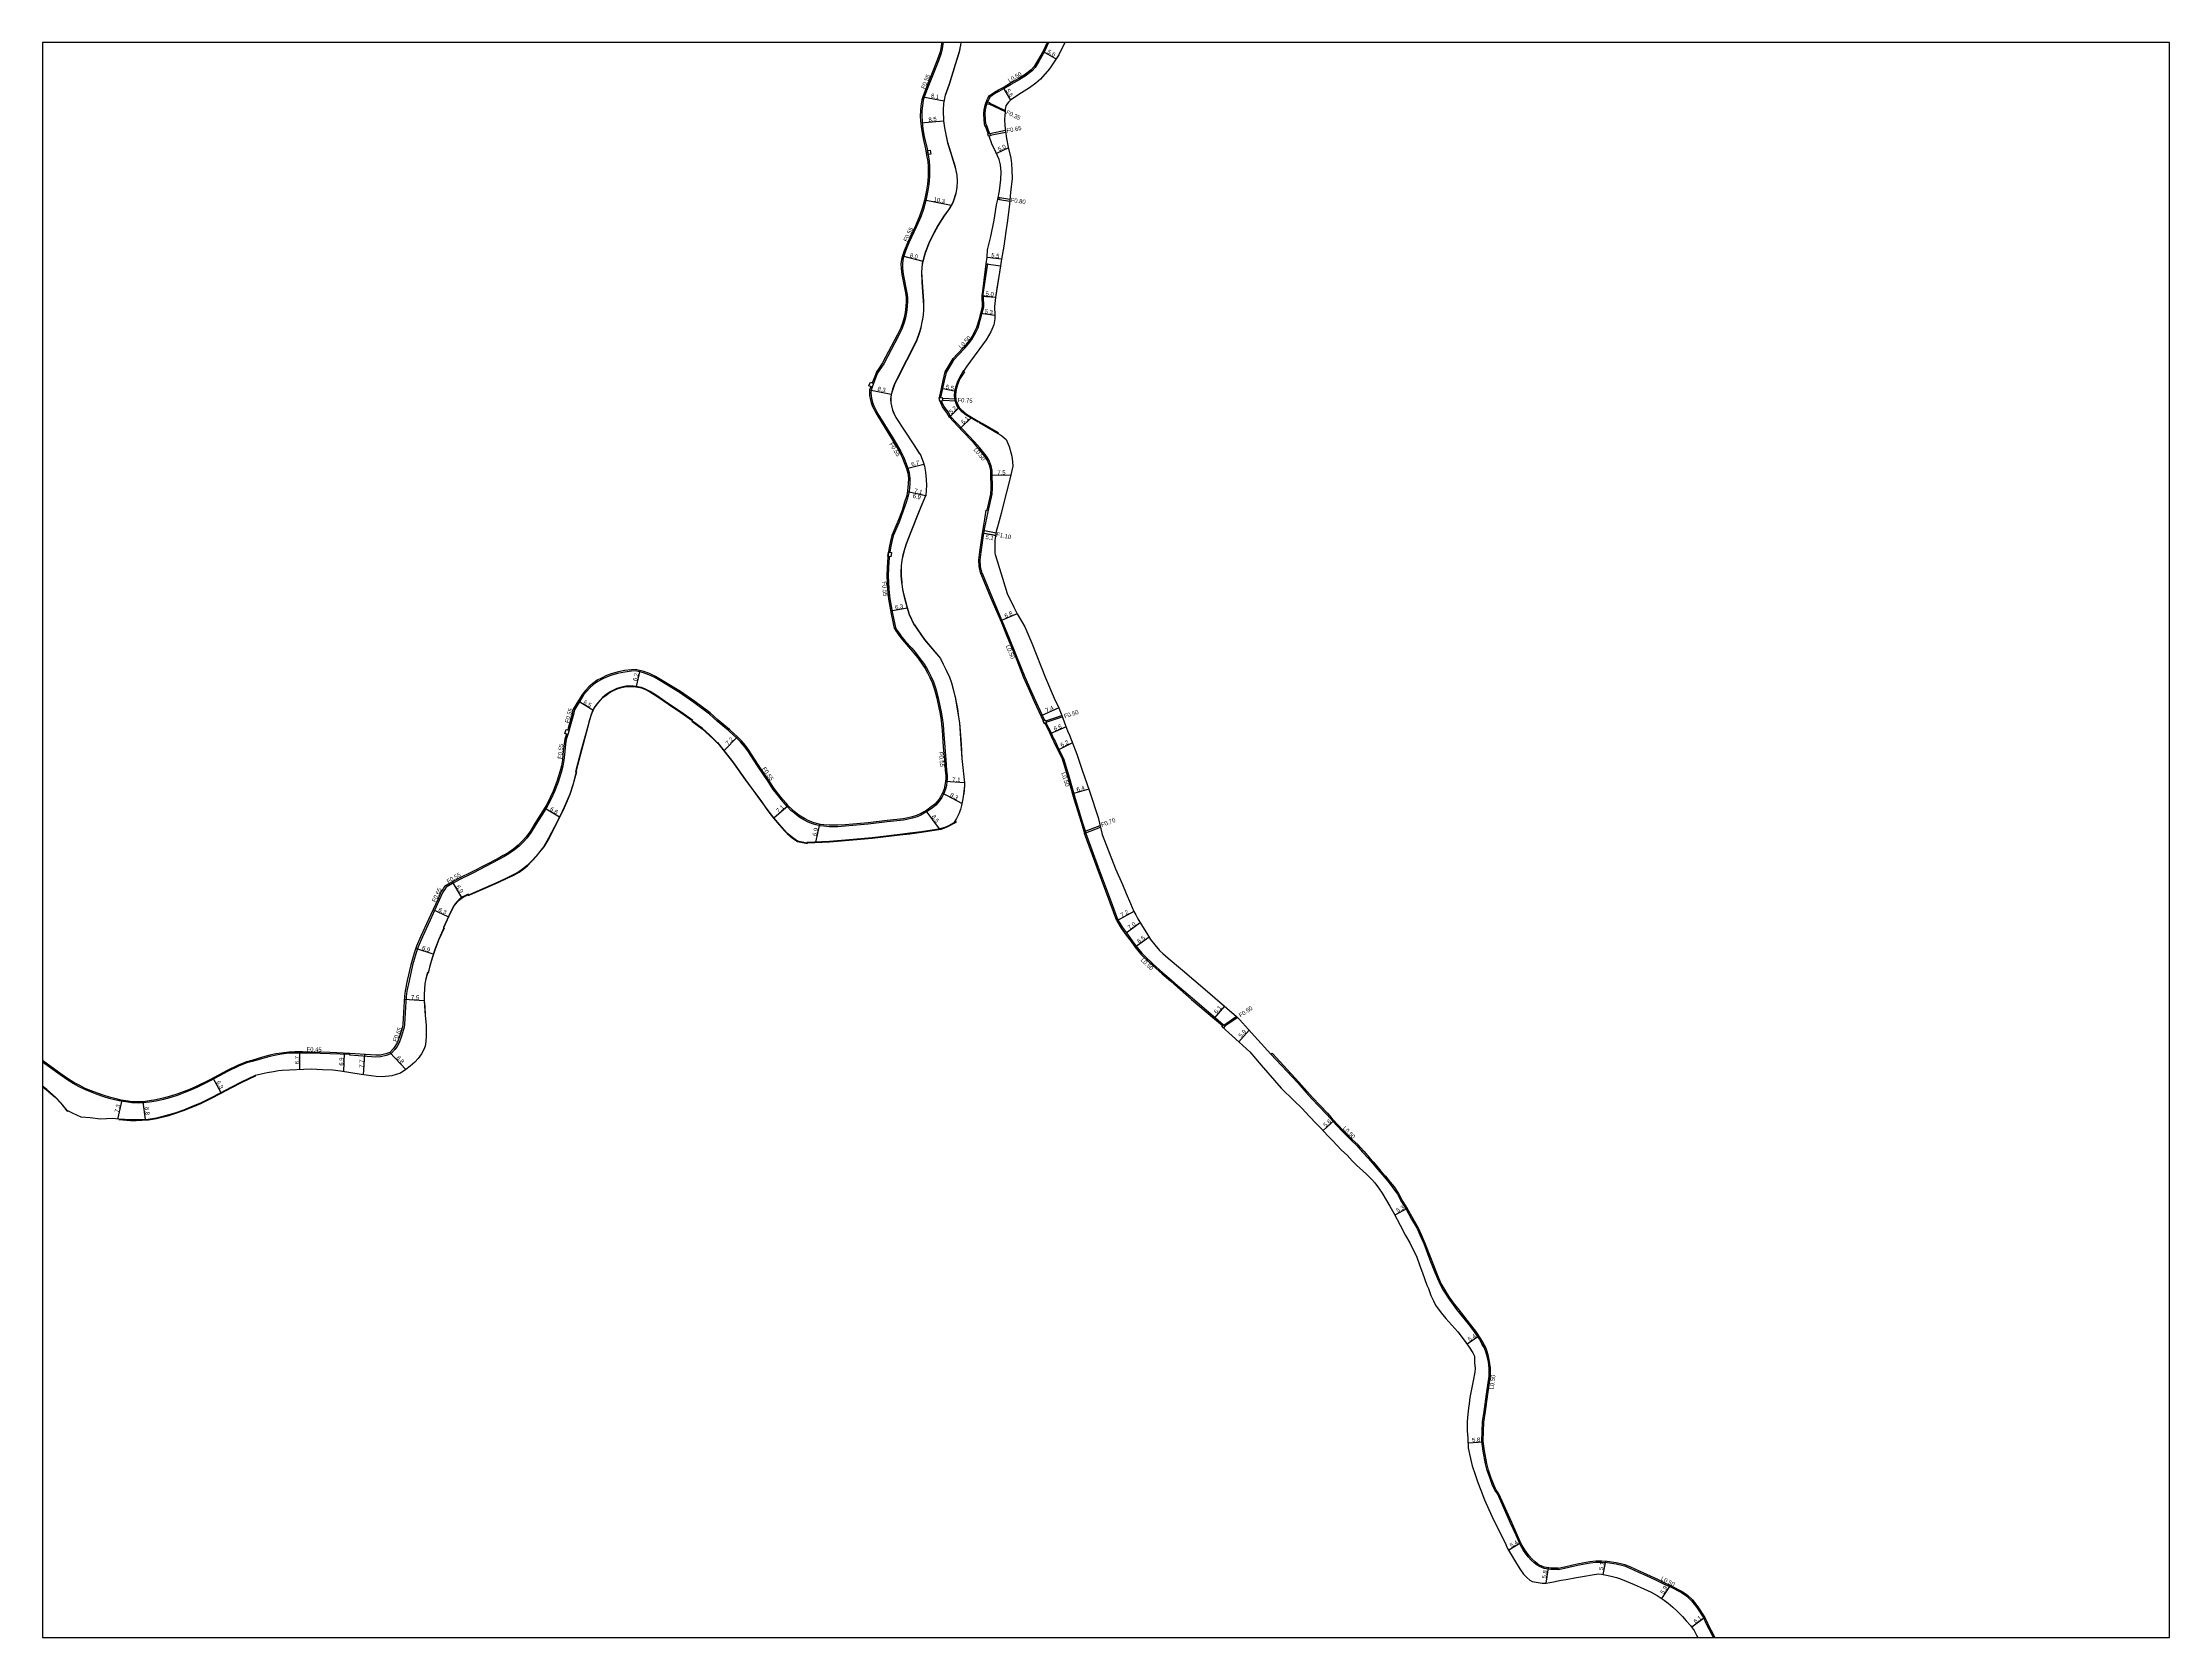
# Model space of a CAD drawing. Header units: metres. Extents: x -24000 to -20000, y -93000 to -89999.
# Drawn here: x -22400 to -21600, y -92400 to -91800 of the extents above; entities that cross this region are included whole.
import ezdxf

# ---------------------------------------------------------------- set-up
doc = ezdxf.new("R2010")
doc.units = ezdxf.units.M
doc.header["$LTSCALE"] = 2.5
for name, color, linetype in [('側溝・桝', 7, 'Continuous'), ('図郭', 7, 'Continuous'), ('幅員', 7, 'Continuous'), ('歩道・分離帯・安全施設', 7, 'Continuous'), ('道路', 7, 'Continuous')]:
    doc.layers.add(name, color=color, linetype=linetype)
doc.styles.get("Standard").update_dxf_attribs({"font": ''})
doc.styles.get('Standard').set_extended_font_data('@MS PGothic')

msp = doc.modelspace()

# ---------------------------------------------------------------- linework, layer by layer
at = {"layer": '側溝・桝'}
for points in [[(-22061.3, -91800), (-22061.33, -91800.59), (-22061.57, -91802.31), (-22061.95, -91804), (-22062.99, -91806.85), (-22067.51, -91818.21), (-22068.39, -91820.54), (-22068.76, -91821.72), (-22069.08, -91823.82), (-22069.25, -91825.66), (-22069.31, -91827.73), (-22069.19, -91829.46), (-22069, -91831.47), (-22068.64, -91833.92), (-22068.22, -91836.02), (-22067.31, -91839.9), (-22066.94, -91842.22), (-22066.53, -91844.64), (-22066.39, -91846.55), (-22066.35, -91848.74), (-22066.33, -91850.15), (-22066.45, -91851.97), (-22066.67, -91853.41), (-22067.02, -91855.65), (-22067.78, -91859.47), (-22068.64, -91862.63), (-22069.62, -91865.55), (-22071.22, -91869.2), (-22074.1, -91875.33), (-22075.46, -91878.53), (-22076.08, -91880.37), (-22076.4, -91881.73), (-22076.59, -91883.33), (-22076.57, -91884.94), (-22076.28, -91887.16), (-22074.95, -91894.1), (-22074.65, -91895.93), (-22074.67, -91897.25), (-22074.73, -91899.3), (-22075.03, -91901.58), (-22075.44, -91903.62), (-22075.91, -91905.34), (-22076.71, -91907.49), (-22078.08, -91910.29), (-22083.61, -91920.81), (-22085.05, -91922.96), (-22085.8, -91924.11), (-22086.26, -91925.24), (-22087.42, -91928.21)], [(-22021.64, -91800), (-22023.15, -91803.41), (-22025.28, -91807.13), (-22026.66, -91809.36), (-22027.83, -91810.68), (-22030.46, -91812.66), (-22032.34, -91813.79)], [(-22043.86, -91834.15), (-22044.95, -91830.97), (-22045.09, -91830.97), (-22045.18, -91830.42), (-22045.33, -91829.14), (-22045.42, -91826.75), (-22045.34, -91825.35), (-22044.86, -91823.1), (-22044.49, -91822.27), (-22043.98, -91821.24), (-22043.41, -91820.31), (-22042.77, -91819.81), (-22041.69, -91819.11), (-22040.15, -91818.24), (-22038.48, -91817.3), (-22035.7, -91815.65), (-22032.34, -91813.79)], [(-22070.11, -91865.36), (-22069.62, -91865.55)], [(-22060.03, -91924.1), (-22057.11, -91919.23), (-22055.56, -91917.6), (-22053.07, -91914.96), (-22051.74, -91913.37), (-22050.47, -91911.7), (-22048.98, -91909.14), (-22048.14, -91907.3), (-22047.27, -91904.47), (-22046.65, -91902.13), (-22045.89, -91899.41), (-22046.11, -91895.58), (-22046.61, -91895.56)], [(-22062.09, -91933.58), (-22060.73, -91927.28), (-22060.03, -91924.1)], [(-22087.97, -91929.62), (-22088.38, -91930.78), (-22088.42, -91931.75), (-22088.38, -91932.87), (-22088.24, -91933.84), (-22087.87, -91935.41), (-22087.35, -91936.63), (-22085.77, -91939.67), (-22079.82, -91949.33), (-22077.12, -91953.81), (-22076.04, -91956.11), (-22074.48, -91960.07), (-22074.04, -91961.89), (-22073.81, -91963.85), (-22073.83, -91965.99), (-22074.08, -91968.78), (-22074.46, -91970.47), (-22075.22, -91973.04), (-22076.23, -91976.19), (-22077.8, -91980.43), (-22080.01, -91985.6), (-22080.56, -91987.69), (-22081.03, -91990.1), (-22081.29, -91991.78)], [(-22044.3, -91976.56), (-22042.85, -91969.96), (-22042.72, -91967.62), (-22042.82, -91962.01), (-22042.81, -91960.98), (-22043.25, -91959.2), (-22044.13, -91956.96), (-22044.98, -91955.56), (-22047.49, -91952.51), (-22049.49, -91950.18), (-22053.72, -91945.71), (-22058.49, -91940.63), (-22059.3, -91939.11), (-22061.05, -91936.78), (-22061.89, -91934.86)], [(-22045.97, -91984.61), (-22045.6, -91982.48), (-22044.3, -91976.56)], [(-22046.56, -91999.7), (-22047.2, -91997.07), (-22047.34, -91994.67), (-22046.96, -91991.69), (-22045.97, -91984.59)], [(-22081.54, -91993.37), (-22081.59, -91993.68), (-22081.82, -91997.39), (-22081.93, -92000.8), (-22081.64, -92005.49), (-22081.28, -92009.3), (-22080.26, -92014.78), (-22079.23, -92020.05), (-22078.62, -92021.01), (-22077.79, -92022.23), (-22076.74, -92023.67), (-22075.41, -92025.29), (-22073.08, -92027.89), (-22071.81, -92029.38), (-22070.39, -92031.17), (-22068.7, -92033.51), (-22067.55, -92035.26), (-22066.68, -92036.84), (-22065.73, -92038.58), (-22064.91, -92040.55), (-22063.98, -92043.19), (-22063.07, -92046.5), (-22062.36, -92050.19), (-22062.04, -92051.8), (-22061.46, -92054.92), (-22061.29, -92056.52), (-22061.09, -92058.7), (-22060.68, -92065.05), (-22060.24, -92069.85), (-22059.99, -92073.69), (-22059.77, -92075.88), (-22059.72, -92076.91), (-22059.81, -92078.02), (-22060.04, -92079.44), (-22060.34, -92080.85), (-22060.74, -92081.93), (-22061.21, -92082.99), (-22061.76, -92084.02), (-22062.36, -92084.95), (-22063.13, -92085.91), (-22064.06, -92086.9), (-22065.42, -92087.98), (-22067.08, -92089.2), (-22069.66, -92090.68), (-22071.07, -92091.3), (-22072.77, -92091.77), (-22074.92, -92092.3), (-22076.21, -92092.56), (-22082.25, -92093.21), (-22089.42, -92094.01), (-22098.05, -92094.77), (-22100.88, -92095.01), (-22104.14, -92095), (-22106.17, -92094.85), (-22107.47, -92094.66), (-22109.04, -92094.32), (-22110.37, -92093.95), (-22111.99, -92093.26), (-22113.66, -92092.43), (-22115.18, -92091.51), (-22116.18, -92090.79), (-22117.21, -92089.96), (-22118.49, -92088.84), (-22119.75, -92087.58), (-22120.63, -92086.56), (-22122.03, -92084.92), (-22123.96, -92082.54), (-22125.18, -92080.94), (-22127.08, -92078.05), (-22131.11, -92072.12), (-22133.61, -92068.23), (-22134.72, -92066.51), (-22136, -92064.83), (-22137.52, -92063.06), (-22138.97, -92061.59), (-22141.6, -92059.17), (-22141.93, -92058.85), (-22146.24, -92055.26), (-22149.19, -92052.61), (-22155.02, -92048.33), (-22160.38, -92044.54), (-22167.22, -92040.43), (-22169.75, -92038.92), (-22171.97, -92037.83), (-22173.93, -92037.09), (-22176.99, -92036.34), (-22178.45, -92036.48), (-22181.03, -92036.81), (-22183.71, -92037.38), (-22185.92, -92038.02), (-22187.62, -92038.62), (-22189.5, -92039.53), (-22191.1, -92040.38), (-22192.75, -92041.49), (-22194.16, -92042.77), (-22195.43, -92044.13), (-22196.48, -92045.43), (-22197.96, -92047.79), (-22199.89, -92051.02), (-22200.31, -92052.8), (-22201.75, -92058.04), (-22201.94, -92058.7)], [(-22046.58, -91999.63), (-22045.46, -92002.42), (-22042.82, -92008.82), (-22038.89, -92018.05)], [(-22038.89, -92018.05), (-22036.71, -92023.41), (-22033.73, -92030.55), (-22030.56, -92038.66), (-22028.29, -92043.7), (-22026.41, -92047.92), (-22023.14, -92054.96)], [(-22022.59, -92055.89), (-22020.78, -92059.4), (-22019.73, -92061.85), (-22019.11, -92062.86), (-22018.38, -92064.55), (-22017.34, -92066.63)], [(-22202.41, -92060.28), (-22202.99, -92062.24), (-22203.31, -92063.9), (-22203.73, -92067.91), (-22203.94, -92069.94), (-22204.3, -92072.17), (-22204.88, -92074.56), (-22206.06, -92078.22), (-22207.45, -92081.77), (-22208.57, -92084.22), (-22209.9, -92086.91), (-22211.37, -92089.34), (-22214.42, -92094.13), (-22216.21, -92097.06), (-22217.78, -92099.25), (-22219.07, -92100.69), (-22220.76, -92102.28), (-22222.47, -92103.76), (-22224.61, -92105.23), (-22226.45, -92106.35), (-22228.34, -92107.39), (-22238.2, -92112.43), (-22243.29, -92114.97), (-22245.74, -92116.34), (-22248.15, -92117.78)], [(-22017.34, -92066.63), (-22016.01, -92069.31), (-22014.16, -92075.46), (-22011.61, -92084.4), (-22008.79, -92093.53), (-22007.62, -92097.36)], [(-21995.4, -92130.29), (-21997.98, -92123.41), (-22002.8, -92110.29), (-22007.62, -92097.36)], [(-22248.15, -92117.78), (-22248.82, -92118.73), (-22249.44, -92119.64), (-22250.76, -92122.69), (-22254.19, -92130.15), (-22257.11, -92136.44), (-22258.71, -92140.21), (-22259.56, -92142.77), (-22260.86, -92147.1), (-22262.14, -92153), (-22262.94, -92156.83), (-22263.22, -92158.85), (-22263.47, -92162.85), (-22263.85, -92169.31), (-22264.01, -92170.38), (-22264.95, -92173.78), (-22265.91, -92176.33), (-22266.63, -92177.68), (-22267.51, -92178.84), (-22268.96, -92180.49), (-22270.71, -92181.12), (-22272.86, -92181.57), (-22274.68, -92181.66), (-22284.43, -92180.96)], [(-21995.4, -92130.29), (-21993.84, -92132.91), (-21991.97, -92135.47), (-21990.16, -92137.93), (-21988.79, -92139.83), (-21986.52, -92142.6), (-21985.5, -92143.58), (-21982.2, -92146.66), (-21978.59, -92149.94), (-21975.46, -92152.6)], [(-21975.46, -92152.6), (-21973.96, -92154.02), (-21967.52, -92159.56), (-21958.85, -92166.94), (-21955.85, -92169.48)], [(-22284.41, -92180.75), (-22291.84, -92180.44), (-22299.34, -92180.25), (-22302.19, -92180.16), (-22305.07, -92180.16), (-22307.36, -92180.25), (-22310.08, -92180.6), (-22312.15, -92180.9), (-22314.46, -92181.44), (-22317.16, -92182.15), (-22321.15, -92183.35), (-22323.11, -92183.87), (-22326.24, -92185.12), (-22330.37, -92187.1), (-22336.9, -92190.62), (-22342, -92193.13), (-22344.54, -92194.26), (-22349.01, -92195.95), (-22351.79, -92196.86), (-22354.5, -92197.58), (-22357.27, -92198.21), (-22359.73, -92198.6), (-22362.12, -92198.91), (-22364.04, -92199.01), (-22366.44, -92198.89), (-22367.91, -92198.68), (-22370.55, -92198.27), (-22372.97, -92197.73), (-22374.92, -92197.21), (-22376.96, -92196.57), (-22379.42, -92195.71), (-22381.93, -92194.75), (-22384.12, -92193.84), (-22386.24, -92192.8), (-22388.48, -92191.57), (-22390.51, -92190.31), (-22393.4, -92188.31), (-22400, -92183.56)], [(-22284.43, -92180.96), (-22284.39, -92180.3)], [(-21937.99, -92180.58), (-21927.88, -92191.37), (-21924.66, -92194.93), (-21922.74, -92197.26), (-21919.78, -92200.28), (-21917.11, -92203.11), (-21915.72, -92204.7), (-21913.49, -92207.1), (-21910.76, -92209.95), (-21907.7, -92213.05), (-21905.63, -92214.92), (-21903.46, -92217.45), (-21901.31, -92219.84)], [(-21901.31, -92219.84), (-21899.82, -92221.58), (-21898.49, -92223.08), (-21896.99, -92224.86), (-21895.22, -92226.83), (-21893.49, -92228.98), (-21892.08, -92230.82), (-21890.4, -92233.29), (-21888.85, -92236.07), (-21887.13, -92238.82), (-21885.09, -92242.6), (-21882.97, -92246.15), (-21881.96, -92248.56)], [(-21881.96, -92248.56), (-21880.51, -92251.84), (-21878.19, -92257.88), (-21876.13, -92262.96), (-21874.49, -92267), (-21873.15, -92269.38)], [(-21873.15, -92269.38), (-21872.22, -92270.81), (-21871.34, -92272.21), (-21869.45, -92274.86), (-21868.12, -92276.58), (-21863.77, -92282.06), (-21861.47, -92285.02), (-21859.56, -92287.93), (-21858.45, -92289.74)], [(-21858.59, -92326.15), (-21858.55, -92322.37), (-21858.37, -92318.91), (-21857.76, -92314.94), (-21856.85, -92308.44), (-21855.93, -92301.73), (-21855.93, -92298.66), (-21856.19, -92296.32), (-21856.75, -92293.83), (-21857.25, -92292.17), (-21857.77, -92290.89), (-21858.45, -92289.74)], [(-21829.77, -92374.41), (-21832.72, -92374.44), (-21835.19, -92374.03), (-21836.9, -92373.32), (-21837.82, -92372.81), (-21838.93, -92371.95), (-21840.09, -92370.9), (-21841.22, -92369.63), (-21842.93, -92367.25), (-21844.28, -92364.97), (-21845.78, -92361.56), (-21847.84, -92357.02), (-21852.68, -92346.15), (-21853.78, -92344.56), (-21854.76, -92342.4), (-21855.54, -92340.24), (-21856.6, -92337.21), (-21857.25, -92334.66), (-21858.13, -92329.86), (-21858.59, -92326.15)], [(-21829.77, -92374.41), (-21827.49, -92373.9), (-21824.32, -92373.18), (-21822.05, -92372.67), (-21817.89, -92371.87), (-21815.76, -92371.65), (-21813.63, -92371.67), (-21811.5, -92371.84), (-21808.16, -92372.32), (-21804.97, -92373.06)], [(-21804.97, -92373.06), (-21802.91, -92373.91), (-21799.67, -92375.42), (-21796.87, -92376.69), (-21793.07, -92378.44), (-21789.86, -92380.06), (-21787.65, -92381.01)], [(-21787.65, -92381.01), (-21783.52, -92383.11), (-21781.54, -92384.42), (-21779.76, -92386.18), (-21777.76, -92388.71), (-21775.19, -92392.79)], [(-21775.19, -92392.79), (-21774.64, -92394.01), (-21773.76, -92395.92), (-21772.76, -92397.63), (-21771.64, -92400)]]:
    msp.add_lwpolyline(points, dxfattribs=at)
at = {"layer": '側溝・桝', "ltscale": 0.5, "flags": 128}
for points in [[(-22044.86, -91823.1), (-22044.49, -91822.27), (-22043.87, -91822.52), (-22044.17, -91823.31)], [(-22044.45, -91834.32), (-22044.34, -91834.28), (-22043.76, -91834.12), (-22043.44, -91835.04), (-22043.96, -91835.22), (-22044.19, -91835.27)], [(-22040.73, -91858.99), (-22040.59, -91858.22), (-22039.98, -91858.3), (-22040.07, -91859.09)], [(-22062.76, -91933.7), (-22061.62, -91933.5), (-22061.42, -91934.76), (-22062.39, -91934.97), (-22062.53, -91935.01)], [(-22023.6, -92055.16), (-22022.84, -92054.83), (-22022.43, -92055.83), (-22023.06, -92056.07), (-22023.23, -92056.13)], [(-21956.45, -92170.12), (-21956.22, -92169.82), (-21955.91, -92169.44), (-21955.19, -92169.97), (-21955.77, -92170.72)]]:
    msp.add_lwpolyline(points, close=True, dxfattribs=at)
for points in [[(-22044.05, -91823), (-22037.96, -91825.99)], [(-22043.93, -91822.68), (-22037.93, -91825.59)], [(-22043.71, -91834.27), (-22037.84, -91833.02)], [(-22043.51, -91834.86), (-22037.75, -91833.68)], [(-22040.07, -91859.09), (-22036.22, -91859.66)], [(-22039.98, -91858.3), (-22036.14, -91858.88)], [(-22061.57, -91933.77), (-22056.47, -91934.09)], [(-22061.46, -91934.53), (-22056.33, -91934.81)], [(-22045.76, -91983.53), (-22041.31, -91984.41)], [(-22045.97, -91984.61), (-22041.48, -91985.47)], [(-22022.69, -92055.19), (-22016.64, -92053.21)], [(-22022.51, -92055.64), (-22016.47, -92053.68)], [(-22007.83, -92096.67), (-22002.21, -92094.57)], [(-22007.62, -92097.36), (-22002.06, -92095.21)], [(-21955.68, -92169.61), (-21951, -92166.36)], [(-21955.27, -92169.9), (-21950.61, -92166.74)]]:
    msp.add_lwpolyline(points, dxfattribs=at)
at = {"layer": '側溝・桝'}
for points in [[(-22066.94, -91842.18), (-22067.19, -91840.65), (-22066.13, -91840.48), (-22065.88, -91842.01)], [(-22087.42, -91928.21), (-22087.97, -91929.62), (-22089.17, -91929.15), (-22088.62, -91927.74)], [(-22082.06, -91993.28), (-22081.81, -91991.7), (-22080.62, -91991.88), (-22080.87, -91993.47)], [(-22201.94, -92058.7), (-22202.41, -92060.28), (-22203.51, -92059.96), (-22203.05, -92058.37)]]:
    msp.add_lwpolyline(points, close=True, dxfattribs=at)
at = {"layer": '図郭'}
msp.add_lwpolyline([(-22400, -92400), (-21600, -92400), (-21600, -91800), (-22400, -91800)], close=True, dxfattribs=at)
at = {"layer": '幅員', "flags": 128}
for points in [[(-22018.81, -91806.19), (-22023.7, -91803.38)], [(-22068.89, -91820.37), (-22060.93, -91821.93)], [(-22035.81, -91821.66), (-22038.68, -91816.83)], [(-22061.14, -91829.52), (-22069.64, -91830.33)], [(-22036.69, -91839.63), (-22041.21, -91841.71)], [(-22058.18, -91861.29), (-22068.28, -91859.28)], [(-22076.59, -91880.23), (-22068.88, -91882.27)], [(-22039.26, -91881.51), (-22044.71, -91880.82)], [(-22041.61, -91895.9), (-22046.57, -91895.26)], [(-22041.87, -91902.65), (-22047.1, -91901.9)], [(-22088.9, -91930.67), (-22080.77, -91932.3)], [(-22056.46, -91931.31), (-22061.86, -91930.16)], [(-22058.9, -91940.92), (-22055.19, -91937.33)], [(-22050.44, -91940.98), (-22054.9, -91945.18)], [(-22074.99, -91960.23), (-22068.52, -91958.59)], [(-22035.87, -91962.83), (-22043.33, -91962.76)], [(-22067.76, -91970.55), (-22074.67, -91968.99)], [(-22067.94, -91970.48), (-22074.67, -91968.99)], [(-22041.48, -91985.47), (-22046.48, -91984.61)], [(-22074.81, -92012.75), (-22080.97, -92013.89)], [(-22033.38, -92014.92), (-22039.64, -92017.58)], [(-22176.65, -92042.25), (-22175.18, -92036.24)], [(-22192.99, -92051.17), (-22198.59, -92047.82)], [(-22017.71, -92050.22), (-22024.44, -92053.35)], [(-22143.66, -92066.27), (-22138.56, -92061.25)], [(-22015.02, -92057.44), (-22021.05, -92060.04)], [(-22012.62, -92063.43), (-22018.12, -92066.18)], [(-22053.23, -92078.53), (-22060.33, -92077.98)], [(-22205.57, -92091.38), (-22211.17, -92087.99)], [(-22124.93, -92091.65), (-22119.54, -92087.01)], [(-22054.17, -92086.31), (-22061.49, -92082.39)], [(-22006.45, -92080.86), (-22012.64, -92082.62)], [(-22109.1, -92100.78), (-22107.66, -92094.08)], [(-22062.62, -92095.83), (-22067.68, -92088.98)], [(-22242.34, -92121.68), (-22245.85, -92115.79)], [(-22247.38, -92128.87), (-22253.12, -92126.23)], [(-21989.59, -92126.93), (-21995.87, -92130.46)], [(-21987.11, -92131.16), (-21992.74, -92135.27)], [(-22253.02, -92142.97), (-22259.6, -92140.77)], [(-21983.79, -92136.53), (-21989.06, -92140.32)], [(-22256.43, -92160.48), (-22263.96, -92160)], [(-21955.48, -92162.47), (-21959.42, -92167.11)], [(-21946.12, -92171.53), (-21950.1, -92175.88)], [(-22303.24, -92186.44), (-22303.24, -92179.71)], [(-22286.7, -92187.12), (-22286.41, -92180.22)], [(-22279.26, -92188.35), (-22278.72, -92180.7)], [(-22263.34, -92186.37), (-22269.35, -92179.93)], [(-22332.85, -92195.12), (-22335.85, -92189.54)], [(-22371.64, -92205.01), (-22370.06, -92197.92)], [(-22361.27, -92205.17), (-22362.12, -92198.46)], [(-21914.24, -92205.55), (-21918.32, -92209.33)], [(-21886.7, -92238.57), (-21891.36, -92241.1)], [(-21859.77, -92286.71), (-21864.21, -92289.72)], [(-21858.04, -92326.56), (-21863.85, -92326.9)], [(-21843.99, -92364.39), (-21848.53, -92367.22)], [(-21834.5, -92379.53), (-21833.54, -92373.8)], [(-21812.11, -92371.29), (-21813.14, -92376.29)], [(-21787.8, -92380.4), (-21791.09, -92385.33)], [(-21774.77, -92392.53), (-21779.69, -92396.13)]]:
    msp.add_lwpolyline(points, dxfattribs=at)
at = {"layer": '歩道・分離帯・安全施設'}
for points in [[(-22070.02, -91954.7), (-22072.45, -91950.92), (-22075.8, -91945.78), (-22078.88, -91941.01), (-22079.65, -91939.52), (-22080.12, -91938.26), (-22080.51, -91936.7), (-22080.77, -91935.49), (-22080.85, -91934.32), (-22080.8, -91933.24), (-22080.54, -91931.92), (-22080.11, -91930.4), (-22079.38, -91928.49), (-22078.56, -91926.76), (-22071.18, -91912.17), (-22070.1, -91909.3), (-22069.52, -91907.3), (-22069.22, -91905.7), (-22068.86, -91904.02), (-22068.65, -91902.44), (-22068.54, -91900.69), (-22068.53, -91898.65), (-22068.57, -91897.3), (-22069.08, -91890.09), (-22069.29, -91886.39), (-22068.97, -91883.2), (-22067.88, -91879.08), (-22066.29, -91874.86), (-22064.56, -91871.45), (-22063.12, -91868.93), (-22060.76, -91865.16), (-22059.17, -91862.99), (-22058.32, -91861.77), (-22058.05, -91861.36), (-22057.71, -91860.68), (-22057.3, -91859.8), (-22056.3, -91856.75), (-22055.96, -91854.56), (-22055.85, -91852.31), (-22055.94, -91849.87), (-22056.63, -91846.94), (-22058.32, -91841.21), (-22059.45, -91837.63), (-22060.61, -91832.1), (-22060.99, -91829.51), (-22061.15, -91825.43), (-22060.97, -91822.92), (-22060.37, -91819.85), (-22058.91, -91815.72), (-22056.56, -91808.32), (-22055.18, -91803.9), (-22054.88, -91802.46)], [(-22072.03, -92019.16), (-22073.91, -92015.12), (-22074.66, -92012.71), (-22075.92, -92007.93), (-22076.39, -92005.69), (-22076.67, -92003.77), (-22076.73, -92003.15), (-22076.97, -92000.44), (-22076.96, -91999.1), (-22076.88, -91996.89), (-22076.62, -91994.75), (-22076.22, -91992.73), (-22075.53, -91990.26), (-22075.02, -91988.6), (-22073.32, -91984.11), (-22070.17, -91976.22), (-22067.86, -91970.68)], [(-22062.17, -92031.69), (-22068.17, -92024.6), (-22070.92, -92020.56), (-22071.89, -92019.08)], [(-22199.3, -92074.22), (-22197.09, -92065.72), (-22194.91, -92057.71), (-22194.16, -92054.81), (-22193.47, -92052.83), (-22192.86, -92051.26), (-22192.33, -92050.27), (-22191.28, -92048.8), (-22190.19, -92047.45), (-22189.2, -92046.42), (-22188.03, -92045.46), (-22186.44, -92044.43), (-22185.23, -92043.74), (-22183.91, -92043.19), (-22182.25, -92042.64), (-22180.45, -92042.3), (-22178.88, -92042.22), (-22177.75, -92042.25), (-22176.06, -92042.48), (-22174.73, -92042.72), (-22173.25, -92043.34), (-22171.54, -92044.23), (-22168.93, -92045.86), (-22164.6, -92048.84), (-22159.92, -92052.08), (-22155.65, -92055.08)], [(-22053.39, -92082.78), (-22053.08, -92079.48), (-22053.08, -92078.53), (-22054.09, -92069.31), (-22054.39, -92063.85), (-22055, -92055.96), (-22055.32, -92053.81), (-22055.79, -92050.7), (-22056.49, -92046.84), (-22056.67, -92046)], [(-22155.78, -92055.27), (-22153.76, -92056.78), (-22151.93, -92058.22), (-22149.21, -92060.56), (-22147.58, -92062.13), (-22146.16, -92063.63), (-22146, -92063.54), (-22141.31, -92069.49), (-22140.13, -92071.05), (-22135.63, -92077.44), (-22129.89, -92085.19), (-22127.56, -92088.51), (-22125.04, -92091.76), (-22122.81, -92094.45), (-22121.04, -92096.46), (-22119.9, -92097.61), (-22117.89, -92099.27), (-22116.06, -92100.56), (-22112.3, -92101.33)], [(-22239.89, -92120.9), (-22233.49, -92118.17), (-22228.32, -92115.82), (-22225.18, -92114.37), (-22222.69, -92113.17), (-22220.73, -92112.09), (-22219.37, -92111.13), (-22217.56, -92109.69), (-22215.94, -92108.02), (-22214.17, -92106.11), (-22212.82, -92104.37), (-22211.36, -92102.52), (-22209.5, -92099.41), (-22207.31, -92095.13), (-22205.3, -92091.19), (-22203.64, -92087.73), (-22202.74, -92085.71), (-22201.52, -92082.78), (-22200.36, -92079.25), (-22199.04, -92074.28)], [(-22112.32, -92101.09), (-22103.94, -92100.67), (-22099.48, -92100.32), (-22087.91, -92099.35), (-22077.52, -92098.09), (-22073.75, -92097.64), (-22069.35, -92097.01), (-22063.76, -92096.16), (-22061.94, -92095.87), (-22060.56, -92095.48), (-22059.21, -92094.85), (-22057.14, -92093.69), (-22056.18, -92093.04)], [(-22249.04, -92132.87), (-22247.08, -92128.56), (-22245.42, -92125.22), (-22245.39, -92125.17), (-22244.65, -92124.1), (-22243.96, -92123.29), (-22243.22, -92122.53), (-22242.53, -92121.96), (-22241.8, -92121.54), (-22240.01, -92120.63)], [(-22254.86, -92150.1), (-22254.15, -92147.34), (-22253.3, -92144.34), (-22252.31, -92141.29), (-22250.77, -92137.33), (-22248.86, -92133.03)], [(-22255.7, -92168.53), (-22255.91, -92165.97), (-22256.14, -92162.51), (-22256.28, -92160.47), (-22256.33, -92158.07), (-22256.25, -92156.01), (-22256.03, -92154.12), (-22255.69, -92152.21), (-22255.11, -92150.01)], [(-22371.27, -92205.2), (-22366.88, -92205.47), (-22364.78, -92205.48), (-22362.64, -92205.43), (-22360.2, -92205.24), (-22357.11, -92204.77), (-22352.45, -92203.58), (-22349.88, -92202.81), (-22346.97, -92201.76), (-22343.41, -92200.32), (-22340.52, -92199.12), (-22336.71, -92197.23), (-22333.07, -92195.41), (-22328.8, -92193.07), (-22325.22, -92191.21), (-22319.92, -92188.76), (-22319.74, -92188.71)], [(-22400, -92192.76), (-22398.46, -92193.99), (-22395.26, -92196.8), (-22393.15, -92199.04), (-22390.81, -92201.84), (-22390.43, -92202.05)]]:
    msp.add_lwpolyline(points, dxfattribs=at)
at = {"layer": '歩道・分離帯・安全施設', "ltscale": 0.5, "flags": 128}
for points in [[(-22044.62, -91883.14), (-22046.4, -91895.51)], [(-22048.14, -91942.8), (-22052.56, -91940.19), (-22054.25, -91938.96), (-22055.44, -91937.53), (-22056.07, -91936.51), (-22056.54, -91935.37), (-22056.87, -91934.06), (-22057, -91932.66), (-22056.7, -91930.51), (-22056.36, -91929.26), (-22055.72, -91927.34), (-22054.44, -91924.96), (-22053.42, -91923.22)], [(-22040.5, -91947.25), (-22045.74, -91944.14), (-22047.83, -91942.93)]]:
    msp.add_lwpolyline(points, dxfattribs=at)
at = {"layer": '道路'}
for points in [[(-22054.58, -91800), (-22054.71, -91800.93), (-22055.32, -91803.87), (-22056.7, -91808.28), (-22059.05, -91815.67), (-22060.51, -91819.81), (-22061.12, -91822.9), (-22061.3, -91825.43), (-22061.14, -91829.52), (-22060.76, -91832.13), (-22059.59, -91837.67), (-22058.47, -91841.26), (-22056.77, -91846.98), (-22056.09, -91849.89), (-22056, -91852.31), (-22056.11, -91854.54), (-22056.44, -91856.71), (-22057.44, -91859.75), (-22057.84, -91860.61), (-22058.18, -91861.29), (-22058.44, -91861.69), (-22059.29, -91862.9), (-22060.88, -91865.08), (-22063.25, -91868.86), (-22064.69, -91871.38), (-22066.43, -91874.8), (-22068.02, -91879.03), (-22069.12, -91883.17), (-22069.44, -91886.39), (-22069.23, -91890.1), (-22068.72, -91897.31), (-22068.68, -91898.66), (-22068.69, -91900.68), (-22068.8, -91902.43), (-22069, -91903.99), (-22069.36, -91905.67), (-22069.66, -91907.26), (-22070.24, -91909.26), (-22071.32, -91912.11), (-22078.7, -91926.7), (-22079.52, -91928.43), (-22080.25, -91930.35), (-22080.68, -91931.88), (-22080.95, -91933.22), (-22081, -91934.32), (-22080.92, -91935.51), (-22080.65, -91936.73), (-22080.26, -91938.3), (-22079.79, -91939.58), (-22079.01, -91941.09), (-22075.92, -91945.86), (-22072.57, -91951), (-22070.06, -91954.9), (-22069.85, -91954.77), (-22069.37, -91956.1), (-22068.72, -91957.78), (-22068.32, -91959.36), (-22067.95, -91961.67), (-22067.6, -91964.23), (-22067.5, -91966.8), (-22067.59, -91968.33), (-22067.76, -91970.55), (-22067.94, -91970.48), (-22070.31, -91976.16), (-22073.46, -91984.06), (-22075.16, -91988.55), (-22075.68, -91990.22), (-22076.37, -91992.7), (-22076.77, -91994.72), (-22077.03, -91996.88), (-22077.11, -91999.1), (-22077.12, -92000.45), (-22076.88, -92003.16), (-22076.81, -92003.79), (-22076.54, -92005.72), (-22076.07, -92007.97), (-22074.81, -92012.75), (-22074.05, -92015.18), (-22072.17, -92019.22), (-22072.01, -92019.16), (-22071.04, -92020.65), (-22068.29, -92024.69), (-22062.3, -92031.77), (-22061.22, -92033.87), (-22060.08, -92036.07), (-22058.88, -92038.78), (-22058.14, -92040.84), (-22057.3, -92043.78), (-22056.63, -92046.87), (-22055.94, -92050.72), (-22055.46, -92053.83), (-22055.15, -92055.97), (-22054.54, -92063.86), (-22054.24, -92069.33), (-22053.23, -92078.53), (-22053.23, -92079.48), (-22053.54, -92082.77), (-22053.79, -92084.54), (-22054.33, -92087.03), (-22054.76, -92088.48), (-22055.34, -92090.11), (-22056.24, -92091.97), (-22057.25, -92093.58), (-22059.27, -92094.72), (-22060.61, -92095.34), (-22061.97, -92095.72), (-22063.78, -92096.01), (-22069.37, -92096.87), (-22073.77, -92097.49), (-22077.53, -92097.94), (-22087.93, -92099.2), (-22099.49, -92100.17), (-22103.95, -92100.52), (-22112.48, -92100.94), (-22112.47, -92101.14), (-22116, -92100.42), (-22117.79, -92099.15), (-22119.79, -92097.5), (-22120.93, -92096.36), (-22122.69, -92094.35), (-22124.92, -92091.67), (-22127.44, -92088.42), (-22129.77, -92085.11), (-22135.51, -92077.35), (-22140.01, -92070.96), (-22141.19, -92069.4), (-22145.96, -92063.35), (-22146.13, -92063.44), (-22147.47, -92062.02), (-22149.11, -92060.45), (-22151.83, -92058.1), (-22153.67, -92056.66), (-22155.58, -92055.24), (-22155.45, -92055.04), (-22159.83, -92051.96), (-22164.51, -92048.72), (-22168.85, -92045.74), (-22171.47, -92044.1), (-22173.19, -92043.2), (-22174.69, -92042.58), (-22176.03, -92042.33), (-22177.74, -92042.1), (-22178.88, -92042.07), (-22180.47, -92042.15), (-22182.29, -92042.49), (-22183.96, -92043.05), (-22185.3, -92043.6), (-22186.52, -92044.3), (-22188.12, -92045.34), (-22189.3, -92046.31), (-22190.31, -92047.35), (-22191.4, -92048.71), (-22192.46, -92050.19), (-22193, -92051.19), (-22193.61, -92052.77), (-22194.3, -92054.76), (-22195.05, -92057.68), (-22197.24, -92065.68), (-22199.48, -92074.32), (-22199.23, -92074.39), (-22200.5, -92079.21), (-22201.66, -92082.73), (-22202.88, -92085.65), (-22203.78, -92087.67), (-22205.44, -92091.12), (-22207.45, -92095.06), (-22209.64, -92099.33), (-22211.48, -92102.43), (-22212.94, -92104.28), (-22214.28, -92106.02), (-22216.05, -92107.92), (-22217.66, -92109.58), (-22219.46, -92111.01), (-22220.81, -92111.96), (-22222.76, -92113.04), (-22225.24, -92114.23), (-22228.38, -92115.68), (-22233.55, -92118.03), (-22239.81, -92120.7), (-22239.93, -92120.42), (-22241.87, -92121.41), (-22242.62, -92121.83), (-22243.32, -92122.42), (-22244.07, -92123.19), (-22244.77, -92124.01), (-22245.52, -92125.1), (-22245.55, -92125.16), (-22247.21, -92128.5), (-22249.22, -92132.91), (-22249.04, -92133.07), (-22250.91, -92137.27), (-22252.45, -92141.24), (-22253.45, -92144.3), (-22254.29, -92147.3), (-22254.96, -92149.91), (-22255.22, -92149.82), (-22255.84, -92152.17), (-22256.18, -92154.1), (-22256.39, -92156), (-22256.48, -92158.07), (-22256.43, -92160.47), (-22256.29, -92162.52), (-22256.06, -92165.98), (-22255.76, -92169.67), (-22255.69, -92173.71), (-22255.84, -92175.77), (-22256.11, -92177.52), (-22256.6, -92178.86), (-22257.42, -92180.44), (-22258.75, -92182.2), (-22259.96, -92183.53), (-22261.7, -92185.11), (-22263.36, -92186.39), (-22265.41, -92187.7), (-22268.58, -92188.78), (-22272.16, -92189.05), (-22274.54, -92188.97), (-22280.1, -92188.24), (-22287.9, -92186.91), (-22290.84, -92186.56), (-22294.71, -92186.43), (-22298.97, -92186.27), (-22309.82, -92186.69), (-22311.31, -92186.87), (-22313.12, -92187.2), (-22315.56, -92187.61), (-22317.75, -92188.08), (-22319.97, -92188.62), (-22325.29, -92191.08), (-22328.87, -92192.94), (-22333.14, -92195.28), (-22336.78, -92197.09), (-22340.58, -92198.98), (-22343.47, -92200.18), (-22347.02, -92201.62), (-22349.92, -92202.67), (-22352.49, -92203.43), (-22357.14, -92204.62), (-22360.22, -92205.09), (-22362.65, -92205.28), (-22364.78, -92205.33), (-22366.87, -92205.32), (-22371.25, -92205.05), (-22373.73, -92204.81), (-22378.21, -92205.01), (-22382.13, -92204.52), (-22385.47, -92204.31), (-22388.74, -92202.81), (-22390.72, -92201.73), (-22393.04, -92198.94), (-22395.16, -92196.69), (-22398.37, -92193.88), (-22400, -92192.57)], [(-22061.83, -91800), (-22061.85, -91800.54), (-22062.09, -91802.21), (-22062.46, -91803.85), (-22063.49, -91806.66), (-22068.01, -91818.02), (-22068.89, -91820.37), (-22069.28, -91821.6), (-22069.61, -91823.76), (-22069.78, -91825.63), (-22069.84, -91827.74), (-22069.72, -91829.5), (-22069.53, -91831.53), (-22069.16, -91834.01), (-22068.74, -91836.13), (-22067.83, -91840.01), (-22067.46, -91842.31), (-22067.05, -91844.7), (-22066.92, -91846.58), (-22066.88, -91848.75), (-22066.86, -91850.14), (-22066.98, -91851.92), (-22067.19, -91853.33), (-22067.54, -91855.55), (-22068.29, -91859.35), (-22069.14, -91862.48), (-22070.11, -91865.36), (-22071.7, -91868.99), (-22074.58, -91875.12), (-22075.95, -91878.34), (-22076.59, -91880.23), (-22076.92, -91881.64), (-22077.11, -91883.3), (-22077.1, -91884.98), (-22076.8, -91887.25), (-22075.47, -91894.19), (-22075.18, -91895.97), (-22075.2, -91897.24), (-22075.26, -91899.26), (-22075.55, -91901.5), (-22075.96, -91903.5), (-22076.42, -91905.18), (-22077.19, -91907.28), (-22078.55, -91910.06), (-22084.07, -91920.54), (-22085.5, -91922.67), (-22086.27, -91923.86), (-22086.75, -91925.04), (-22087.91, -91928.02), (-22087.42, -91928.21), (-22087.97, -91929.62), (-22088.46, -91929.43), (-22088.48, -91929.48), (-22088.9, -91930.67), (-22088.95, -91931.75), (-22088.9, -91932.92), (-22088.76, -91933.94), (-22088.37, -91935.58), (-22087.83, -91936.86), (-22086.23, -91939.93), (-22080.28, -91949.6), (-22077.58, -91954.06), (-22076.53, -91956.32), (-22074.99, -91960.23), (-22074.56, -91961.98), (-22074.34, -91963.88), (-22074.36, -91965.96), (-22074.6, -91968.7), (-22074.97, -91970.34), (-22075.73, -91972.89), (-22076.73, -91976.02), (-22078.29, -91980.24), (-22080.51, -91985.43), (-22081.08, -91987.57), (-22081.55, -91990.01), (-22082.11, -91993.62), (-22082.35, -91997.37), (-22082.46, -92000.81), (-22082.17, -92005.53), (-22081.8, -92009.37), (-22080.78, -92014.88), (-22079.73, -92020.25), (-22079.07, -92021.3), (-22078.23, -92022.53), (-22077.15, -92023.99), (-22075.81, -92025.63), (-22073.48, -92028.24), (-22072.22, -92029.72), (-22070.81, -92031.49), (-22069.13, -92033.81), (-22068, -92035.54), (-22067.14, -92037.1), (-22066.21, -92038.81), (-22065.41, -92040.74), (-22064.49, -92043.35), (-22063.59, -92046.62), (-22062.88, -92050.29), (-22062.56, -92051.9), (-22061.98, -92055), (-22061.82, -92056.58), (-22061.62, -92058.74), (-22061.2, -92065.09), (-22060.77, -92069.89), (-22060.52, -92073.73), (-22060.3, -92075.92), (-22060.25, -92076.9), (-22060.33, -92077.96), (-22060.56, -92079.34), (-22060.85, -92080.71), (-22061.23, -92081.73), (-22061.69, -92082.76), (-22062.22, -92083.75), (-22062.8, -92084.64), (-22063.53, -92085.56), (-22064.42, -92086.51), (-22065.74, -92087.56), (-22067.37, -92088.76), (-22069.9, -92090.21), (-22071.25, -92090.8), (-22072.91, -92091.25), (-22075.03, -92091.79), (-22076.29, -92092.03), (-22082.3, -92092.68), (-22089.47, -92093.48), (-22098.1, -92094.24), (-22100.9, -92094.48), (-22104.12, -92094.47), (-22106.11, -92094.32), (-22107.38, -92094.14), (-22108.91, -92093.81), (-22110.19, -92093.45), (-22111.77, -92092.77), (-22113.41, -92091.96), (-22114.89, -92091.06), (-22115.86, -92090.37), (-22116.86, -92089.56), (-22118.12, -92088.45), (-22119.36, -92087.22), (-22120.22, -92086.22), (-22121.63, -92084.58), (-22123.55, -92082.21), (-22124.75, -92080.63), (-22126.64, -92077.76), (-22130.67, -92071.83), (-22133.17, -92067.95), (-22134.29, -92066.21), (-22135.58, -92064.49), (-22137.13, -92062.7), (-22138.6, -92061.21), (-22141.24, -92058.79), (-22141.58, -92058.46), (-22145.9, -92054.86), (-22148.86, -92052.2), (-22154.71, -92047.9), (-22160.09, -92044.1), (-22166.95, -92039.98), (-22169.5, -92038.45), (-22171.76, -92037.35), (-22173.78, -92036.58), (-22176.95, -92035.81), (-22178.51, -92035.96), (-22181.12, -92036.28), (-22183.84, -92036.87), (-22186.09, -92037.51), (-22187.83, -92038.13), (-22189.74, -92039.06), (-22191.37, -92039.92), (-22193.08, -92041.07), (-22194.53, -92042.39), (-22195.83, -92043.78), (-22196.91, -92045.12), (-22198.41, -92047.52), (-22200.39, -92050.82), (-22200.82, -92052.67), (-22202.26, -92057.89), (-22202.45, -92058.55), (-22201.94, -92058.7), (-22202.41, -92060.28), (-22202.92, -92060.13), (-22203.5, -92062.12), (-22203.83, -92063.82), (-22204.25, -92067.85), (-22204.46, -92069.87), (-22204.82, -92072.06), (-22205.39, -92074.41), (-22206.56, -92078.04), (-22207.94, -92081.57), (-22209.04, -92084), (-22210.36, -92086.66), (-22211.82, -92089.06), (-22214.87, -92093.85), (-22216.65, -92096.77), (-22218.2, -92098.92), (-22219.45, -92100.32), (-22221.11, -92101.89), (-22222.79, -92103.34), (-22224.89, -92104.79), (-22226.72, -92105.89), (-22228.59, -92106.92), (-22238.44, -92111.96), (-22243.54, -92114.5), (-22246, -92115.88), (-22248.8, -92117.54)], [(-22015.44, -91800), (-22017.77, -91804.63), (-22021.28, -91809.89), (-22024.68, -91813.73), (-22026.38, -91815.34), (-22028.79, -91817.08), (-22032.77, -91819.61), (-22035.93, -91821.74), (-22036.64, -91822.38), (-22037.23, -91823.03), (-22037.72, -91823.78)], [(-22022.19, -91800), (-22023.59, -91803.19), (-22025.71, -91806.87), (-22027.06, -91809.06), (-22028.18, -91810.31), (-22030.74, -91812.25), (-22032.6, -91813.36)], [(-22045.63, -91887.99), (-22045.02, -91883.25), (-22044.71, -91880.76), (-22044.55, -91877.95), (-22043.35, -91872.95), (-22042.1, -91866.84), (-22041.14, -91861.09), (-22040.73, -91858.99), (-22040.12, -91855.73), (-22039.57, -91851.58), (-22039.42, -91848.67), (-22039.67, -91846.06), (-22040.17, -91843.98), (-22041.42, -91841.26), (-22042.96, -91838.05), (-22043.96, -91835.22), (-22044.19, -91835.27), (-22044.45, -91834.32), (-22044.34, -91834.28), (-22045.3, -91831.47), (-22045.52, -91831.47), (-22045.67, -91830.49), (-22045.83, -91829.18), (-22045.92, -91826.74), (-22045.83, -91825.28), (-22045.46, -91823.53), (-22044.65, -91821.39), (-22044.41, -91820.98), (-22043.79, -91819.97), (-22043.06, -91819.4), (-22041.95, -91818.68), (-22040.4, -91817.81), (-22038.73, -91816.87), (-22035.95, -91815.21), (-22032.6, -91813.36)], [(-22037.72, -91823.78), (-22037.9, -91825.07), (-22037.97, -91826.12), (-22038.01, -91827.45), (-22038.16, -91828.98), (-22038.05, -91831.18), (-22037.8, -91833.35), (-22037.38, -91836.14), (-22036.76, -91839.32), (-22035.82, -91843.46), (-22035.54, -91845.54), (-22035.36, -91848.06), (-22035.29, -91851.21), (-22035.91, -91856.44), (-22036.32, -91860.78), (-22037.06, -91866.96), (-22037.72, -91871.14), (-22038.48, -91876.55), (-22039.25, -91881.49), (-22040.24, -91887.24), (-22040.94, -91891.64), (-22041.61, -91895.9), (-22041.89, -91899.25), (-22041.87, -91902.65), (-22041.79, -91903.89), (-22042.18, -91906.21), (-22043.29, -91908.78), (-22045.06, -91911.8), (-22052.29, -91921.76), (-22053.58, -91923.57), (-22053.21, -91923.9), (-22054.98, -91926.55), (-22055.91, -91928.83), (-22056.35, -91930.49), (-22056.61, -91932.5), (-22056.43, -91934.54), (-22055.91, -91935.91), (-22055.17, -91937.35), (-22054.47, -91938.07), (-22052.49, -91939.75), (-22048.06, -91942.4), (-22046.17, -91943.45), (-22040.6, -91946.72), (-22040.72, -91947.01), (-22039.14, -91947.95), (-22037.58, -91949.33), (-22036.45, -91951.91), (-22035.8, -91954.25), (-22035.44, -91955.58), (-22035.19, -91957.68), (-22035.03, -91959.33), (-22036.09, -91963.73), (-22037.46, -91969.09), (-22038.4, -91973.02), (-22039.42, -91977.21), (-22040.5, -91981.25), (-22041.25, -91984), (-22041.77, -91987.29), (-22041.81, -91992.15), (-22041.65, -91992.64), (-22040.97, -91994.94), (-22040.07, -91997.82), (-22038.92, -92001.54), (-22037.18, -92007.21), (-22034.65, -92012.42), (-22033.38, -92014.92), (-22030.58, -92019.83), (-22027.87, -92025.99), (-22022.71, -92038.95), (-22019.54, -92046.6), (-22017.71, -92050.22), (-22016.28, -92054.21), (-22015.22, -92056.94), (-22014.42, -92058.93), (-22013.72, -92060.57), (-22013.07, -92062.24), (-22010.99, -92067.66), (-22008.94, -92073.71), (-22006.19, -92081.61), (-22002.9, -92091.54), (-22001.43, -92097.95), (-21996.43, -92110.81), (-21993.84, -92116.69), (-21992.47, -92120.1), (-21990.84, -92123.84), (-21989.59, -92126.93), (-21988.8, -92128.18), (-21988.01, -92129.66), (-21986.64, -92131.96), (-21984.38, -92135.55), (-21983.28, -92137.4), (-21981.64, -92139.49), (-21979.88, -92141.59), (-21978.66, -92142.71), (-21976.59, -92144.42), (-21971.27, -92149.02), (-21962.68, -92156.22), (-21950.91, -92166.43), (-21949.69, -92167.68), (-21946.5, -92171.1), (-21937.99, -92180.58), (-21937.52, -92180.13)], [(-22060.46, -91923.84), (-22057.51, -91918.92), (-22055.92, -91917.26), (-22053.44, -91914.63), (-22052.13, -91913.05), (-22050.89, -91911.42), (-22049.42, -91908.91), (-22048.6, -91907.13), (-22047.75, -91904.34), (-22047.13, -91901.99), (-22046.39, -91899.35), (-22046.61, -91895.56), (-22046.58, -91895.31), (-22045.63, -91887.99)], [(-22046.46, -91984.52), (-22045.56, -91979.26), (-22045.05, -91975.89), (-22044.68, -91975.97), (-22043.35, -91969.89), (-22043.22, -91967.61), (-22043.32, -91962.01), (-22043.31, -91961.04), (-22043.73, -91959.35), (-22044.58, -91957.18), (-22045.39, -91955.85), (-22047.88, -91952.84), (-22049.86, -91950.52), (-22054.08, -91946.05), (-22058.9, -91940.92), (-22059.73, -91939.38), (-22061.48, -91937.03), (-22062.39, -91934.97), (-22062.53, -91935.01), (-22062.76, -91933.7), (-22062.61, -91933.63), (-22061.22, -91927.17), (-22060.46, -91923.84)], [(-22047.04, -91999.82), (-22047.7, -91997.14), (-22047.84, -91994.65), (-22047.46, -91991.63), (-22046.46, -91984.52)], [(-22047.04, -91999.82), (-22045.92, -92002.61), (-22043.28, -92009.01), (-22039.35, -92018.24)], [(-22039.35, -92018.24), (-22037.18, -92023.6), (-22034.19, -92030.74), (-22031.02, -92038.85), (-22028.75, -92043.9), (-22026.86, -92048.12), (-22023.6, -92055.16), (-22023.23, -92056.13), (-22023.06, -92056.07), (-22021.24, -92059.62), (-22020.17, -92062.08), (-22019.56, -92063.09), (-22018.83, -92064.76), (-22017.78, -92066.86)], [(-22017.78, -92066.86), (-22016.48, -92069.5), (-22014.64, -92075.6), (-22012.09, -92084.54), (-22009.27, -92093.68), (-22008.1, -92097.51)], [(-21995.87, -92130.46), (-21998.45, -92123.59), (-22003.27, -92110.46), (-22008.1, -92097.51)], [(-22248.78, -92117.52), (-22249.36, -92118.36), (-22250.02, -92119.32), (-22251.37, -92122.42), (-22254.8, -92129.87), (-22257.72, -92136.17), (-22259.33, -92139.97), (-22260.2, -92142.57), (-22261.5, -92146.93), (-22262.79, -92152.86), (-22263.59, -92156.72), (-22263.88, -92158.78), (-22264.13, -92162.81), (-22264.51, -92169.24), (-22264.66, -92170.25), (-22265.58, -92173.58), (-22266.51, -92176.05), (-22267.19, -92177.33), (-22268.02, -92178.42), (-22269.35, -92179.93), (-22270.89, -92180.49), (-22272.94, -92180.91), (-22274.67, -92180.99), (-22284.39, -92180.3), (-22291.83, -92179.99), (-22299.33, -92179.8), (-22302.18, -92179.71), (-22305.07, -92179.71), (-22307.4, -92179.8), (-22310.14, -92180.15), (-22312.24, -92180.45), (-22314.57, -92181), (-22317.28, -92181.72), (-22321.27, -92182.92), (-22323.25, -92183.44), (-22326.43, -92184.71), (-22330.57, -92186.7), (-22337.11, -92190.22), (-22342.19, -92192.73), (-22344.71, -92193.84), (-22349.16, -92195.53), (-22351.92, -92196.43), (-22354.61, -92197.14), (-22357.36, -92197.77), (-22359.79, -92198.16), (-22362.16, -92198.46), (-22364.04, -92198.56), (-22366.4, -92198.44), (-22367.85, -92198.23), (-22370.46, -92197.83), (-22372.86, -92197.3), (-22374.8, -92196.77), (-22376.82, -92196.14), (-22379.27, -92195.28), (-22381.77, -92194.34), (-22383.94, -92193.43), (-22386.03, -92192.4), (-22388.25, -92191.18), (-22390.27, -92189.94), (-22393.14, -92187.94), (-22400, -92183.01)], [(-21995.87, -92130.46), (-21994.26, -92133.18), (-21992.38, -92135.76), (-21990.56, -92138.23), (-21989.19, -92140.13), (-21986.89, -92142.94), (-21985.84, -92143.94), (-21982.54, -92147.03), (-21978.92, -92150.32), (-21975.78, -92152.98)], [(-21975.78, -92152.98), (-21974.29, -92154.39), (-21967.84, -92159.94), (-21959.18, -92167.32), (-21956.22, -92169.82), (-21956.45, -92170.12), (-21952.55, -92173.63), (-21945.93, -92179.7), (-21941.68, -92184.74), (-21934.11, -92193.31), (-21929.17, -92198.12), (-21926.4, -92200.94), (-21923.48, -92204), (-21920.9, -92206.67), (-21918.9, -92208.7), (-21916.79, -92210.98), (-21914.84, -92213.06), (-21911.4, -92216.72), (-21909.31, -92218.61), (-21907.38, -92220.74), (-21905.67, -92222.45), (-21903.46, -92224.37), (-21901.73, -92225.99), (-21900.03, -92227.7), (-21898.89, -92228.98), (-21897.46, -92230.83), (-21896.18, -92232.87), (-21894.44, -92235.62), (-21893.19, -92237.69), (-21891.75, -92240.39), (-21889.3, -92244.89), (-21887.33, -92248.8), (-21885.77, -92251.52), (-21884.72, -92253.68), (-21883.24, -92256.61), (-21881.95, -92260.14), (-21880.97, -92262.86), (-21879.33, -92267.48), (-21878.73, -92268.78), (-21877.82, -92271.3), (-21876.87, -92273.39), (-21876.02, -92274.93), (-21873.94, -92277.93), (-21872.21, -92280), (-21867.69, -92284.97), (-21865.27, -92288.15), (-21863.46, -92290.83), (-21861.99, -92292.9), (-21861.43, -92294.15), (-21861.43, -92295.02), (-21861.37, -92296.86), (-21861.19, -92298.66), (-21861.31, -92300.15), (-21861.93, -92303.44), (-21862.51, -92306.54), (-21863.1, -92309.72), (-21863.45, -92312.12), (-21863.61, -92313.78), (-21863.86, -92316.03), (-21864.17, -92318.7), (-21864.14, -92322.21), (-21863.96, -92324.97), (-21863.75, -92328.66), (-21863.32, -92331.03), (-21862.27, -92335.39), (-21861.18, -92338.74), (-21860.12, -92341.69), (-21858.99, -92344.53), (-21857.64, -92348.17), (-21854.84, -92354.36), (-21851.86, -92360.46), (-21850.04, -92364.19), (-21848.97, -92366.52), (-21847.43, -92368.99), (-21845.56, -92372.2), (-21844.1, -92374.51), (-21842.92, -92376.18), (-21841.77, -92377.44), (-21840.59, -92378.49), (-21839.75, -92378.93), (-21837.48, -92379.32), (-21835.96, -92379.55), (-21834.92, -92379.57), (-21834.5, -92379.53), (-21831.7, -92379.02), (-21828.86, -92378.47), (-21826.98, -92378.22), (-21822.98, -92377.45), (-21820.03, -92376.88), (-21817.1, -92376.45), (-21814.79, -92376.04), (-21813.6, -92376.19), (-21811.75, -92376.58), (-21809.95, -92376.98), (-21808.02, -92377.44), (-21806.46, -92377.91), (-21804.37, -92378.84), (-21801.38, -92380.04), (-21799.13, -92381.1), (-21794.99, -92382.95), (-21792.69, -92384.26), (-21790.06, -92386.02), (-21788.59, -92387.14), (-21786.75, -92388.55), (-21785.26, -92389.92)], [(-21937.52, -92180.13), (-21927.51, -92191.04), (-21924.28, -92194.6), (-21922.36, -92196.92), (-21919.41, -92199.93), (-21916.74, -92202.77), (-21915.35, -92204.37), (-21913.13, -92206.75), (-21910.4, -92209.6), (-21907.36, -92212.69), (-21905.28, -92214.57), (-21903.08, -92217.12), (-21900.94, -92219.51)], [(-21900.94, -92219.51), (-21899.44, -92221.25), (-21898.11, -92222.75), (-21896.61, -92224.53), (-21894.84, -92226.51), (-21893.1, -92228.67), (-21891.67, -92230.52), (-21889.97, -92233.02), (-21888.42, -92235.82), (-21886.7, -92238.57), (-21884.65, -92242.35), (-21882.53, -92245.93), (-21881.5, -92248.37)], [(-21881.5, -92248.37), (-21880.05, -92251.65), (-21877.72, -92257.7), (-21875.66, -92262.77), (-21874.04, -92266.78), (-21872.72, -92269.13)], [(-21872.72, -92269.13), (-21871.8, -92270.54), (-21870.93, -92271.93), (-21869.05, -92274.56), (-21867.72, -92276.27), (-21863.38, -92281.75), (-21861.07, -92284.73), (-21859.14, -92287.66), (-21858.03, -92289.48)], [(-21858.09, -92326.15), (-21858.05, -92322.39), (-21857.87, -92318.96), (-21857.27, -92315.02), (-21856.36, -92308.51), (-21855.43, -92301.76), (-21855.43, -92298.63), (-21855.7, -92296.24), (-21856.26, -92293.7), (-21856.78, -92292), (-21857.32, -92290.67), (-21858.03, -92289.48)], [(-21829.88, -92373.92), (-21832.68, -92373.94), (-21835.05, -92373.54), (-21836.68, -92372.87), (-21837.54, -92372.39), (-21838.61, -92371.56), (-21839.73, -92370.55), (-21840.83, -92369.31), (-21842.51, -92366.98), (-21843.84, -92364.74), (-21845.32, -92361.35), (-21847.39, -92356.81), (-21852.24, -92345.91), (-21853.34, -92344.31), (-21854.3, -92342.21), (-21855.07, -92340.07), (-21856.12, -92337.06), (-21856.76, -92334.55), (-21857.64, -92329.78), (-21858.09, -92326.15)], [(-21829.88, -92373.92), (-21827.6, -92373.41), (-21824.43, -92372.7), (-21822.15, -92372.18), (-21817.96, -92371.38), (-21815.78, -92371.15), (-21813.6, -92371.17), (-21811.44, -92371.34), (-21808.07, -92371.83), (-21804.86, -92372.57)], [(-21804.86, -92372.57), (-21802.71, -92373.45), (-21799.46, -92374.96), (-21796.66, -92376.24), (-21792.85, -92377.99), (-21789.65, -92379.61), (-21787.45, -92380.55)], [(-21787.45, -92380.55), (-21783.27, -92382.68), (-21781.22, -92384.03), (-21779.39, -92385.85), (-21777.36, -92388.42), (-21774.77, -92392.53)], [(-21785.26, -92389.92), (-21783.21, -92392.12), (-21781.74, -92393.7), (-21780.18, -92395.47), (-21779.54, -92396.35), (-21778.8, -92397.39), (-21777.87, -92399.11), (-21777.45, -92400)], [(-21774.77, -92392.53), (-21774.18, -92393.8), (-21773.31, -92395.69), (-21772.32, -92397.39), (-21771.17, -92399.81), (-21771.08, -92400)]]:
    msp.add_lwpolyline(points, dxfattribs=at)
at = {"layer": '道路', "ltscale": 0.5, "flags": 128}
msp.add_lwpolyline([(-22046.61, -91895.56), (-22045.02, -91883.25), (-22039.68, -91883.98), (-22041.61, -91895.9)], close=True, dxfattribs=at)

# ---------------------------------------------------------------- texts
at = {"layer": '側溝・桝'}
for s, rotation, p in [('F0.55', 68.31105, (-22068.13, -91817.66)), ('L0.50', 30.68411, (-22036.28, -91815.12)), ('F0.35', 333.8725, (-22037.77, -91826.77)), ('F0.65', 11.51116, (-22037.22, -91833.99)), ('F0.80', 351.51437, (-22035.93, -91859.96)), ('F0.55', 64.82897, (-22074.84, -91875.07)), ('L0.50', 46.69758, (-22054.43, -91915.31)), ('F0.75', 356.83136, (-22055.87, -91935.25)), ('F0.55', 301.16533, (-22081.56, -91951.05)), ('L0.50', 310.55035, (-22049.93, -91953.28)), ('F1.10', 349.09474, (-22041.38, -91985.79)), ('F0.55', 273.55142, (-22084.2, -92002.76)), ('L0.50', 292.69056, (-22037.76, -92027)), ('F0.55', 74.61691, (-22202.04, -92056.16)), ('F0.50', 17.99269, (-22015.52, -92054.26)), ('F0.55', 84.07573, (-22204.68, -92069.57)), ('F0.55', 275.19144, (-22062.89, -92066.95)), ('F0.55', 304.22, (-22129.44, -92073.19)), ('L0.50', 286.74786, (-22016.82, -92074.78)), ('F0.70', 21.14779, (-22001.54, -92095.14)), ('F0.65', 65.2903, (-22252.18, -92123.58)), ('F0.55', 30.77827, (-22247.38, -92116.41)), ('L0.50', 316.3226, (-21987.08, -92145.32)), ('F0.50', 34.20521, (-21949.37, -92166.82)), ('F0.65', 69.34724, (-22266.79, -92176.09)), ('F0.45', 358.20144, (-22300.69, -92179.51)), ('L0.50', 313.72683, (-21911.07, -92208.55)), ('L0.50', 82.16478, (-21854.25, -92306.74)), ('L0.50', 333.28347, (-21791.48, -92378.41))]:
    msp.add_text(s, height=1.6, rotation=rotation, dxfattribs=at).set_placement(p)
at = {"layer": '幅員'}
for s, rotation, p in [('5.6', 330.12795, (-22022.24, -91803.93)), ('8.1', 348.90758, (-22065.96, -91820.69)), ('5.6', 300.68411, (-22037.68, -91818.02)), ('8.5', 5.4431, (-22066.69, -91829.8)), ('5.0', 24.67879, (-22040.24, -91840.99)), ('10.3', 348.75037, (-22064.95, -91859.69)), ('8.0', 345.17573, (-22073.93, -91880.67)), ('5.5', 352.84932, (-22043.23, -91880.76)), ('5.0', 352.67377, (-22045.35, -91895.17)), ('5.3', 351.7853, (-22045.72, -91901.85)), ('8.3', 348.68397, (-22086.05, -91930.99)), ('5.5', 347.89655, (-22060.36, -91930.22)), ('5.2', 44.04199, (-22058.14, -91939.84)), ('6.1', 43.21764, (-22053.66, -91943.66)), ('6.7', 14.2063, (-22073.04, -91959.48)), ('7.1', 347.24879, (-22072.24, -91969.29)), ('7.5', 359.45225, (-22040.86, -91962.53)), ('6.9', 347.55242, (-22072.83, -91971.27)), ('5.1', 350.20021, (-22045.41, -91986.73)), ('6.3', 10.45344, (-22079.19, -92013.31)), ('6.8', 23.02774, (-22037.79, -92016.52)), ('6.2', 76.23678, (-22176.46, -92040.42)), ('6.5', 329.13721, (-22196.76, -92048.62)), ('7.4', 24.8948, (-22022.34, -92052.1)), ('7.2', 44.56148, (-22142.18, -92064.47)), ('6.6', 23.34442, (-22019.3, -92059.02)), ('6.2', 26.57728, (-22016.62, -92065.15)), ('7.1', 355.54859, (-22057.86, -92077.92)), ('6.4', 15.95485, (-22010.86, -92081.86)), ('6.6', 328.79222, (-22209.33, -92088.81)), ('7.1', 40.67323, (-22123.24, -92089.86)), ('8.3', 331.80687, (-22058.85, -92083.52)), ('6.9', 77.85195, (-22108.89, -92098.62)), ('8.5', 306.45367, (-22065.71, -92091.22)), ('6.9', 300.77827, (-22244.53, -92117.51)), ('6.3', 335.2903, (-22251.31, -92126.79)), ('7.2', 29.34293, (-21993.96, -92129.1)), ('7.0', 36.13494, (-21991.11, -92133.77)), ('6.9', 341.55501, (-22257.43, -92141.23)), ('6.5', 35.75167, (-21987.61, -92138.97)), ('7.5', 356.38179, (-22261.44, -92159.91)), ('6.1', 49.73495, (-21958.36, -92165.48)), ('5.9', 47.50184, (-21949.16, -92174.47)), ('6.7', 90, (-22303.49, -92184.34)), ('6.9', 87.65098, (-22286.86, -92184.93)), ('7.7', 85.90492, (-22279.33, -92185.76)), ('8.8', 312.9709, (-22267.04, -92182.03)), ('6.3', 298.2785, (-22334.74, -92191.09)), ('7.3', 77.47809, (-22371.37, -92202.64)), ('6.8', 277.28648, (-22361.61, -92200.51)), ('5.6', 42.80243, (-21917.39, -92208.13)), ('5.3', 28.49985, (-21890.28, -92240.23)), ('5.4', 34.10251, (-21863.21, -92288.74)), ('5.8', 3.31959, (-21862.24, -92326.55)), ('5.4', 31.92468, (-21847.5, -92366.28)), ('5.8', 80.49538, (-21834.48, -92377.89)), ('5.1', 78.3591, (-21813.1, -92374.84)), ('5.9', 56.23108, (-21790.36, -92383.79)), ('6.1', 36.24702, (-21778.28, -92394.79))]:
    msp.add_text(s, height=1.6, rotation=rotation, dxfattribs=at).set_placement(p)

doc.saveas('drawing.dxf')
